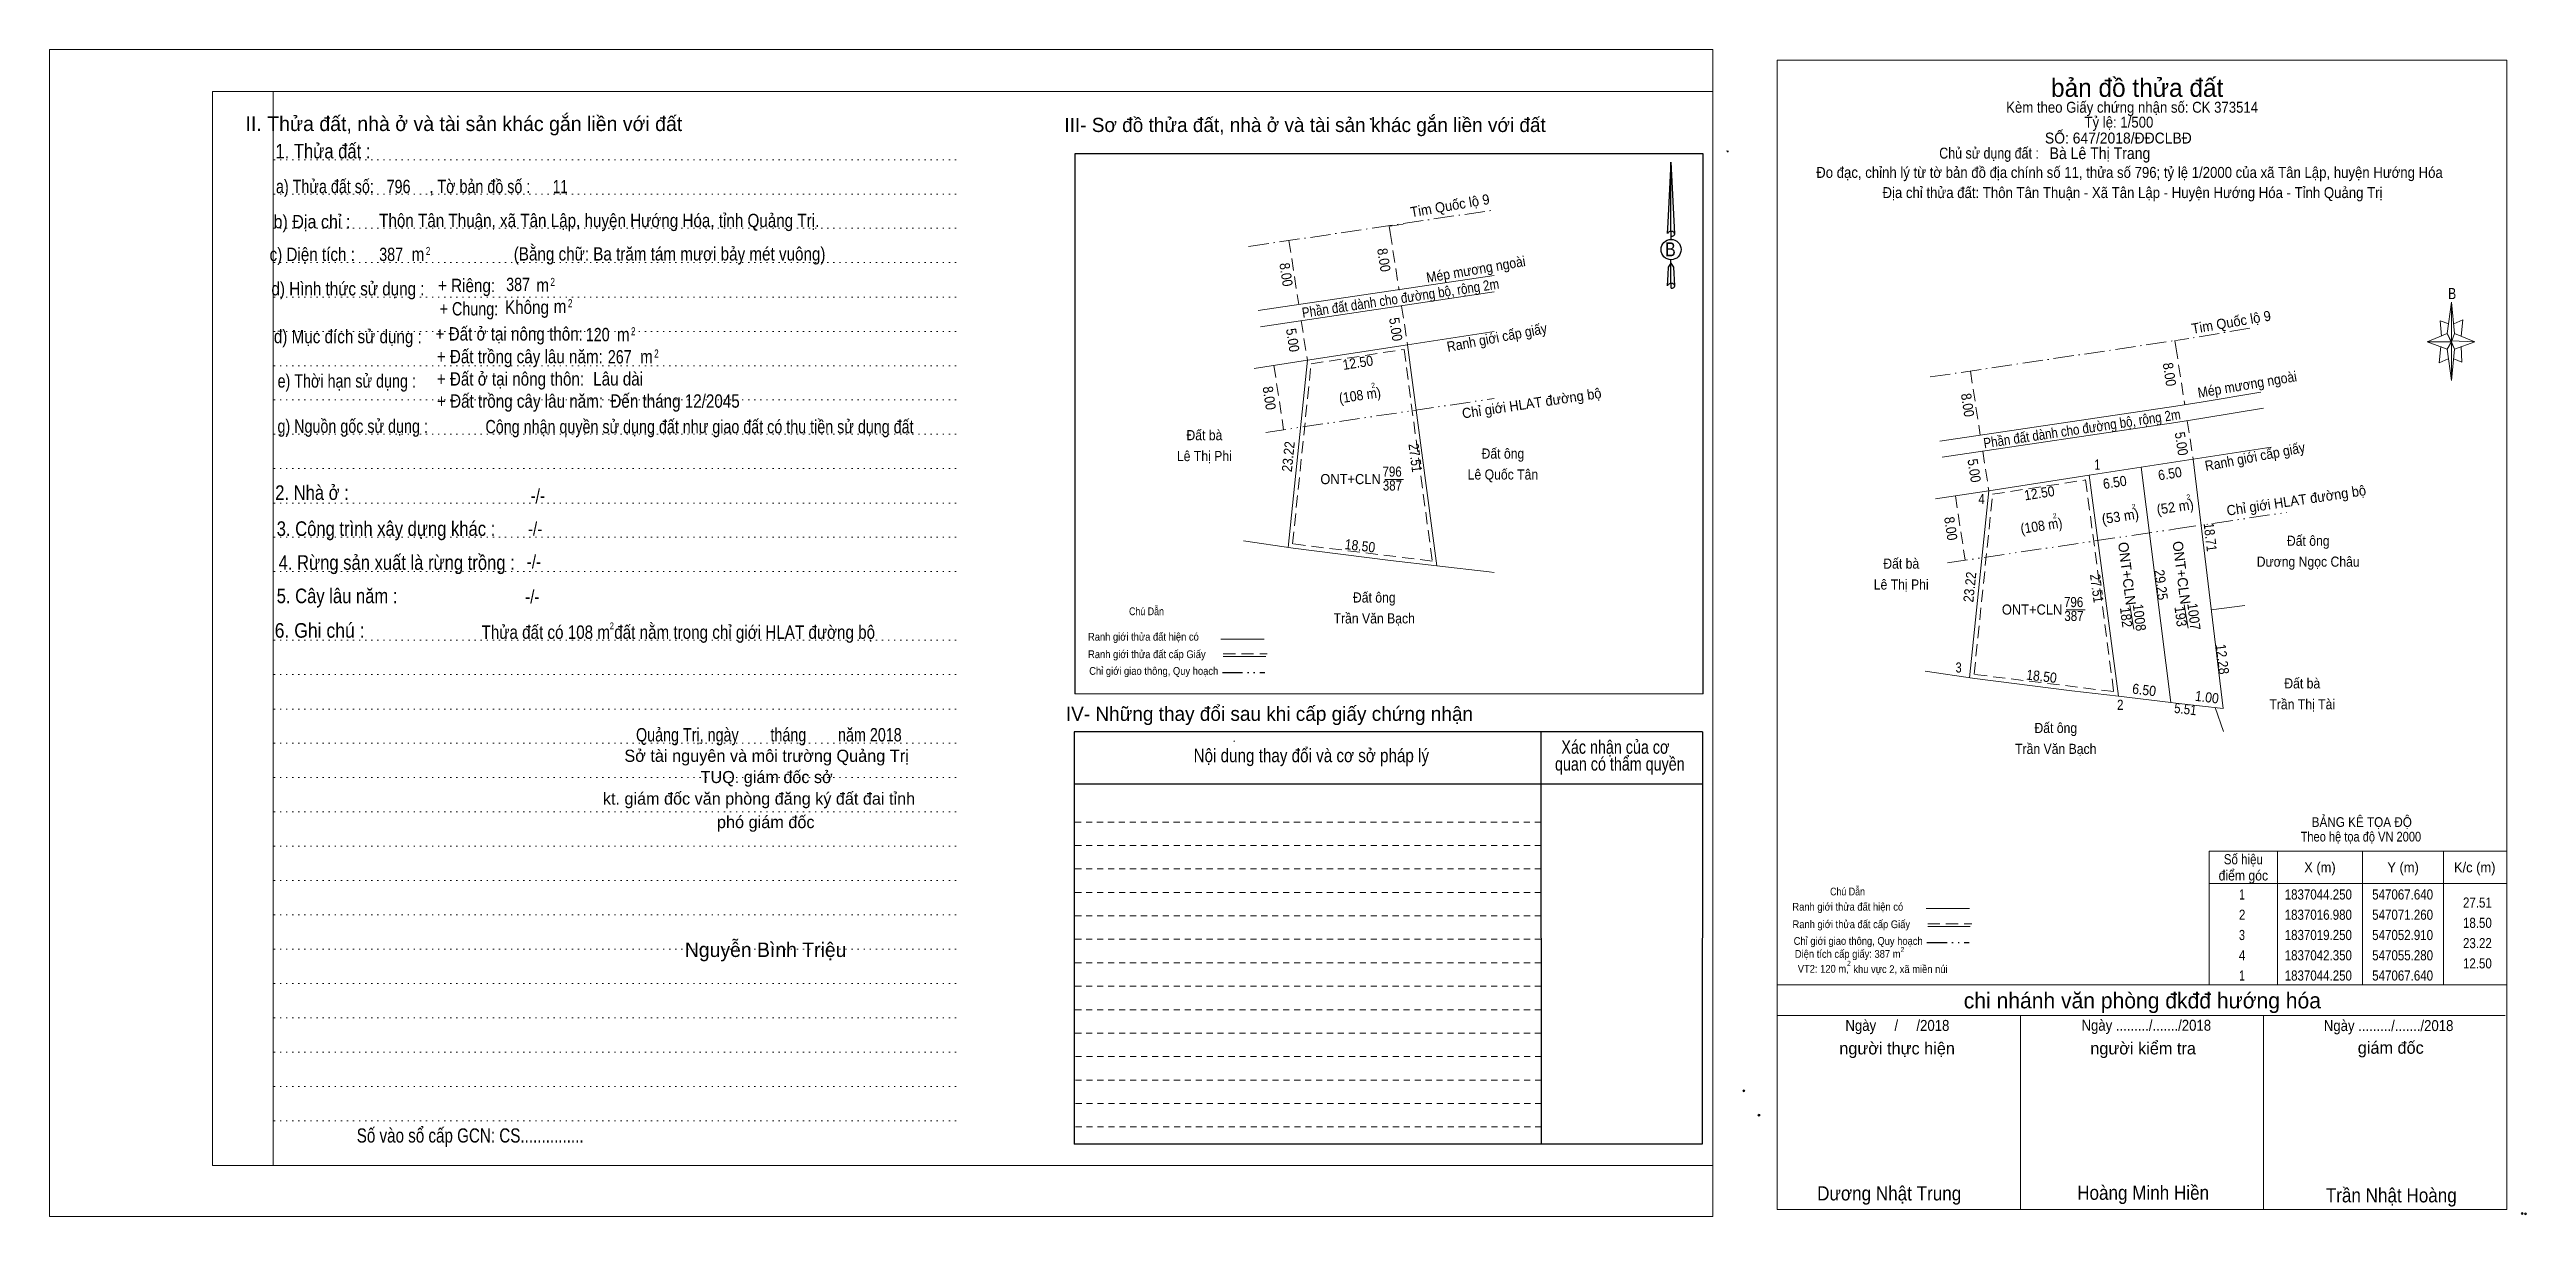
# Model space of a CAD drawing. Header units: metres. Extents: x 546595 to 547263, y 1836728 to 1837099.
# Drawn here: x 546816.1 to 547121.6, y 1836952.8 to 1837096.8 of the extents above; entities that cross this region are included whole.
import ezdxf
from ezdxf.enums import TextEntityAlignment as Align

# ---------------------------------------------------------------- set-up
doc = ezdxf.new("R2010")
doc.units = ezdxf.units.M
doc.header["$LTSCALE"] = 0.5
doc.header["$PDMODE"] = 32
doc.header["$PDSIZE"] = 0.25
for name, pattern in [('DASH_DOUBLE_DOT', [9.2, 5, -1.2, 0.3, -1.2, 0.3, -1.2]), ('DOT_DASHED', [7.7, 5, -1.2, 0.3, -1.2]), ('DOTTED', [1.5, 0.3, -1.2]), ('MEDIUM_DASHED', [4.5, 3, -1.5]), ('SHORT_DASHED', [2.7, 1.5, -1.2])]:
    doc.linetypes.add(name, pattern=pattern)
for name, color, linetype, lineweight in [('1', 7, 'DOTTED', 13), ('10', 7, 'Continuous', 13), ('15', 7, 'Continuous', 13), ('23', 7, 'Continuous', 13), ('5', 7, 'Continuous', 13), ('61', 7, 'Continuous', 13), ('63', 7, 'Continuous', 13)]:
    doc.layers.add(name, color=color, linetype=linetype, lineweight=lineweight)
for name, color, linetype in [('34', 7, 'Continuous'), ('6', 7, 'Continuous'), ('7', 7, 'Continuous')]:
    doc.layers.add(name, color=color, linetype=linetype)

msp = doc.modelspace()

# ---------------------------------------------------------------- texts
at = {"layer": '15'}
for s, height, p in [('II. Thửa đất, nhà ở và tài sản khác gắn liền với đất', 1.8, (546867.165, 1837086.73)), ('III- Sơ đồ thửa đất, nhà ở và tài sản khác gắn liền với đất', 1.75, (546970.93, 1837086.61)), ('IV- Những thay đổi sau khi cấp giấy chứng nhận', 1.75, (546966.535, 1837013.95)), ('Sở tài nguyên và môi trường Quảng Trị', 1.5, (546904.5, 1837008.89)), ('TUQ. giám đốc sở', 1.493, (546904.51, 1837006.27)), ('kt. giám đốc văn phòng đăng ký đất đai tỉnh', 1.493, (546903.565, 1837003.61)), ('phó giám đốc', 1.5, (546904.4, 1837000.71)), ('Nguyễn Bình Triệu', 1.787, (546904.385, 1836984.81))]:
    msp.add_text(s, height=height, dxfattribs=at).set_placement(p, align=Align.CENTER)
for s, height, width, p in [('1. Thửa đất :', 1.8, 0.85, (546849.775, 1837083.35)), ('a) Thửa đất số:              , Tờ bản đồ số : ', 1.65, 0.8, (546859.915, 1837079.07)), ('796', 1.65, 0.8, (546859.105, 1837079.07)), ('11', 1.65, 0.75, (546879.06, 1837079.05)), ('b) Địa chỉ : ', 1.65, 0.9, (546848.7, 1837074.73)), (' Thôn Tân Thuận, xã Tân Lập, huyện Hướng Hóa, tỉnh Quảng Trị.', 1.65, 0.85, (546883.6, 1837074.87)), ('c) Diện tích :                                                   ', 1.65, 0.85, (546861.745, 1837070.69)), ('387', 1.65, 0.8, (546858.19, 1837070.69)), (' m', 1.65, 0.85, (546861.235, 1837070.71)), ('2', 1, 0.75, (546862.745, 1837071.43)), ('(Bằng chữ: Ba trăm tám mươi bảy mét vuông)', 1.65, 0.85, (546892.54, 1837070.75)), ('B', 1.728, 0.85, (547015.995, 1837071.27)), ('d) Hình thức sử dụng :', 1.65, 0.85, (546852.865, 1837066.45)), ('+ Riêng: ', 1.65, 0.85, (546867.755, 1837066.85)), ('387', 1.65, 0.8, (546873.85, 1837066.98)), (' m', 1.65, 0.85, (546876.625, 1837066.89)), ('2', 1, 0.75, (546878.115, 1837067.61)), ('       + Chung:', 1.65, 0.8, (546866.065, 1837063.97)), ('Không', 1.65, 0.85, (546874.945, 1837064.17)), (' m', 1.65, 0.85, (546878.765, 1837064.26)), ('2', 1, 0.75, (546880.275, 1837064.98)), ('đ) Mục đích sử dụng :', 1.65, 0.85, (546852.845, 1837060.55)), ('+ Đất ở tại nông thôn:', 1.65, 0.85, (546872.755, 1837060.88)), ('120', 1.65, 0.8, (546883.67, 1837060.79)), (' m', 1.65, 0.85, (546886.565, 1837060.8)), ('2', 1, 0.75, (546888.055, 1837061.52)), ('+ Đất trồng cây lâu năm:', 1.65, 0.85, (546874.06, 1837058.08)), ('267', 1.65, 0.8, (546886.39, 1837058.05)), (' m', 1.65, 0.85, (546889.425, 1837058.06)), ('2', 1, 0.75, (546890.915, 1837058.78)), ('e) Thời hạn sử dụng :', 1.65, 0.8, (546852.71, 1837055.07)), ('+ Đất ở tại nông thôn:', 1.65, 0.85, (546872.905, 1837055.32)), ('Lâu dài', 1.65, 0.85, (546886.19, 1837055.33)), ('+ Đất trồng cây lâu năm:', 1.65, 0.85, (546874.09, 1837052.59)), ('Đến tháng 12/2045', 1.65, 0.85, (546893.21, 1837052.59)), ('g) Nguồn gốc sử dụng :', 1.65, 0.8, (546853.445, 1837049.49)), ('Công nhận quyền sử dụng đất như giao đất có thu tiền sử dụng đất', 1.65, 0.8, (546896.23, 1837049.43)), ('2. Nhà ở :', 1.8, 0.85, (546848.425, 1837041.21)), ('-/-', 1.65, 0.85, (546876.285, 1837040.91)), ('3. Công trình xây dựng khác :', 1.8, 0.85, (546857.555, 1837036.77)), ('-/-', 1.65, 0.85, (546875.945, 1837036.83)), ('4. Rừng sản xuất là rừng trồng :', 1.8, 0.85, (546858.875, 1837032.59)), ('-/-', 1.65, 0.85, (546875.805, 1837032.77)), ('Đất ông', 1.25, 0.9, (547094.675, 1837035.55)), ('Lê Thị Phi', 1.25, 0.9, (547044.465, 1837030.15)), ('Đất bà', 1.25, 0.9, (547044.47, 1837032.73)), ('Dương Ngọc Châu', 1.25, 0.9, (547094.67, 1837032.97)), ('5. Cây lâu năm :', 1.8, 0.85, (546851.52, 1837028.47)), ('-/-', 1.65, 0.85, (546875.605, 1837028.45)), ('Đất ông', 1.25, 0.9, (546979.465, 1837028.55)), ('6. Ghi chú :', 1.8, 0.9, (546849.365, 1837024.21)), ('Thửa đất có 108 m đất nằm trong chỉ giới HLAT đường bộ', 1.65, 0.85, (546893.61, 1837024.07)), ('Chú Dẫn', 0.96, 0.85, (546951.365, 1837026.99)), ('Trần Văn Bạch', 1.25, 0.9, (546979.46, 1837025.97)), ('Ranh giới thửa đất hiện có ', 0.96, 0.9, (546951.145, 1837023.85)), ('Ranh giới thửa đất cấp Giấy', 0.96, 0.9, (546951.41, 1837021.69)), ('Chỉ giới giao thông, Quy hoạch', 0.96, 0.9, (546952.26, 1837019.63)), ('Đất bà', 1.25, 0.9, (547093.94, 1837017.95)), ('Trần Thị Tài', 1.25, 0.9, (547093.935, 1837015.37)), ('Quảng Trị, ngày        tháng        năm 2018', 1.65, 0.8, (546904.785, 1837011.41)), ('Đất ông', 1.25, 0.9, (547063.535, 1837012.45)), ('Nội dung thay đổi và cơ sở pháp lý', 1.65, 0.85, (546971.7, 1837008.85)), ('Xác nhận của cơ', 1.65, 0.8, (547009.205, 1837009.89)), ('Trần Văn Bạch', 1.25, 0.9, (547063.53, 1837009.87)), (' quan có thẩm quyền', 1.65, 0.8, (547009.51, 1837007.81)), ('Số vào sổ cấp GCN: CS...............', 1.75, 0.8, (546867.94, 1836961.91))]:
    msp.add_text(s, height=height, dxfattribs=dict(at, width=width)).set_placement(p, align=Align.CENTER)
for s, rotation, width, p in [('Tim Quốc lộ 9', 9.66, 0.95, (546988.9001, 1837076.9136)), ('Tim Quốc lộ 9', 9.66, 0.95, (547085.2801, 1837062.5336)), ('8.00', 278.779, 0.9, (547076.9493, 1837056.6054)), ('Mép mương ngoài', 9.665, 0.9, (547087.2501, 1837054.8384)), ('8.00', 278.697, 0.9, (547052.0472, 1837052.8245)), ('Phần đất dành cho đường bộ, rộng 2m', 8.466, 0.85, (547066.858, 1837049.381)), ('5.00', 278.719, 0.9, (547078.4178, 1837048.0547)), ('Ranh giới cấp giấy', 10.808, 0.9, (547088.2178, 1837045.9417)), ('5.00', 278.834, 0.9, (547052.8606, 1837044.736)), ('Chỉ giới HLAT đường bộ', 8.464, 0.95, (547093.293, 1837040.5366)), ('8.00', 278.513, 0.9, (547049.9719, 1837037.5875))]:
    msp.add_text(s, height=1.25, rotation=rotation, dxfattribs=dict(at, width=width)).set_placement(p, align=Align.CENTER)
at = {"layer": '34', "width": 0.9}
msp.add_text('Bà Lê Thị Trang', height=1.44, dxfattribs=at).set_placement((547062.77, 1837083.27))
at = {"layer": '5'}
for s, height, p in [('bản đồ thửa đất', 2.25, (547073.575, 1837090.95)), ('chi nhánh văn phòng đkđđ hướng hóa', 1.944, (547074.215, 1836978.47)), ('người thực hiện', 1.5, (547043.96, 1836972.79)), ('người kiểm tra', 1.5, (547074.305, 1836972.79)), ('giám đốc', 1.5, (547104.855, 1836972.87))]:
    msp.add_text(s, height=height, dxfattribs=at).set_placement(p, align=Align.CENTER)
for s, height, width, p in [('Kèm theo Giấy chứng nhận số: CK 373514', 1.35, 0.9, (547072.95, 1837088.99)), ('SỐ: 647/2018/ĐĐCLBĐ', 1.35, 0.95, (547071.25, 1837085.19)), ('Tỷ lệ: 1/500', 1.35, 0.9, (547071.32, 1837087.15)), ('Chủ sử dụng đất :', 1.35, 0.85, (547055.3, 1837083.33)), ('Đo đạc, chỉnh lý từ tờ bản đồ địa chính số 11, thửa số 796; tỷ lệ 1/2000 của xã Tân Lập, huyện Hướng Hóa', 1.35, 0.9, (547072.625, 1837080.95)), ('Địa chỉ thửa đất: Thôn Tân Thuận - Xã Tân Lập - Huyện Hướng Hóa - Tỉnh Quảng Trị', 1.35, 0.9, (547072.995, 1837078.46)), ('B', 1.378, 0.8, (547112.43, 1837065.99)), ('Ranh giới thửa đất hiện có ', 0.96, 0.9, (547038.035, 1836990.53)), ('Chú Dẫn', 0.96, 0.85, (547037.845, 1836992.41)), ('Ranh giới thửa đất cấp Giấy', 0.96, 0.9, (547038.31, 1836988.37)), ('Chỉ giới giao thông, Quy hoạch', 0.96, 0.9, (547039.16, 1836986.31)), ('Diện tích cấp giấy: 387 m', 0.96, 0.9, (547037.865, 1836984.71)), (' VT2: 120 m,', 0.96, 0.9, (547034.69, 1836982.87)), ('khu vực 2, xã miền núi', 0.96, 0.9, (547044.375, 1836982.83)), ('Ngày     /     /2018', 1.35, 0.9, (547043.995, 1836975.69)), ('Ngày ........./......./2018', 1.35, 0.9, (547074.7, 1836975.71)), ('Ngày ........./......./2018', 1.35, 0.9, (547104.59, 1836975.67)), ('Dương Nhật Trung', 1.75, 0.9, (547042.985, 1836954.77)), ('Hoàng Minh Hiền', 1.75, 0.9, (547074.31, 1836954.85)), ('Trần Nhật Hoàng', 1.75, 0.9, (547104.92, 1836954.53))]:
    msp.add_text(s, height=height, dxfattribs=dict(at, width=width)).set_placement(p, align=Align.CENTER)
at = {"layer": '6'}
for s, width, p in [('BẢNG KÊ TỌA ĐỘ', 0.9, (547101.28, 1837000.86)), ('Theo hệ tọa độ VN 2000', 0.85, (547101.17, 1836999.06))]:
    msp.add_text(s, height=1.2, dxfattribs=dict(at, width=width)).set_placement(p, align=Align.CENTER)
at = {"layer": '61'}
for p in [(547071.7038, 1837032.0432), (547078.4238, 1837032.1532)]:
    msp.add_text('ONT+CLN', height=1.25, rotation=277.188, dxfattribs=at).set_placement(p, align=Align.CENTER)
at = {"layer": '61', "width": 0.9}
for s, p in [('1008', (547073.2383, 1837026.6282)), ('1007', (547079.9583, 1837026.7382)), ('182', (547071.5991, 1837026.6582)), ('193', (547078.3254, 1837026.7582))]:
    msp.add_text(s, height=1.25, rotation=277.188, dxfattribs=at).set_placement(p, align=Align.CENTER)
at = {"layer": '63'}
for s, rotation, width, p in [('8.00', 278.779, 0.9, (546980.0393, 1837070.7254)), ('Mép mương ngoài', 9.665, 0.9, (546992.1001, 1837069.0484)), ('8.00', 278.697, 0.9, (546967.9772, 1837068.9245)), ('Phần đất dành cho đường bộ, rộng 2m', 8.466, 0.85, (546982.788, 1837065.481)), ('5.00', 278.834, 0.9, (546968.7906, 1837060.836)), ('5.00', 278.719, 0.9, (546981.5078, 1837062.1747)), ('Ranh giới cấp giấy', 10.808, 0.9, (546994.7078, 1837060.6417)), ('12.50', 8.739, 0.9, (546977.53, 1837057.5305)), ('8.00', 278.513, 0.9, (546965.9019, 1837053.6875)), ('(108 m)', 8.464, 0.9, (546977.778, 1837053.5111)), ('Chỉ giới HLAT đường bộ', 8.464, 0.95, (546998.973, 1837052.5266)), ('23.22', 84.142, 0.9, (546969.4815, 1837046.4962)), ('27.51', 277.562, 0.85, (546983.9106, 1837046.3272)), ('6.50', 8.766, 0.9, (547070.9047, 1837042.769)), ('6.50', 8.766, 0.9, (547077.7047, 1837043.839)), ('12.50', 8.739, 0.9, (547061.6, 1837041.4305)), ('(52 m)', 8.464, 0.95, (547078.348, 1837039.7315)), ('(108 m)', 8.464, 0.9, (547061.848, 1837037.4111)), ('(53 m)', 8.464, 0.95, (547071.583, 1837038.5608)), ('18.71', 276.844, 0.85, (547081.9767, 1837036.5445)), ('18.50', 353.342, 0.9, (546977.6375, 1837034.9308)), ('23.22', 84.142, 0.9, (547053.5515, 1837030.3962)), ('27.51', 277.562, 0.85, (547067.9806, 1837030.2272)), ('29.25', 277.188, 0.9, (547075.9042, 1837030.6532)), ('12.28', 276.876, 0.9, (547083.4637, 1837021.4848)), ('18.50', 353.342, 0.9, (547061.7075, 1837018.8308)), ('6.50', 353.29, 0.9, (547074.367, 1837017.1474)), ('5.51', 353.327, 0.85, (547079.4574, 1837014.7865)), ('1.00', 353.089, 0.9, (547082.1098, 1837016.2518))]:
    msp.add_text(s, height=1.25, rotation=rotation, dxfattribs=dict(at, width=width)).set_placement(p, align=Align.CENTER)
for p in [(546979.374, 1837055.0448), (547073.184, 1837040.0948), (547079.944, 1837041.2648), (547063.444, 1837038.9448)]:
    msp.add_text('2', height=0.625, rotation=8.464, dxfattribs=at).set_placement(p, align=Align.CENTER)
for s, height, width, p in [('Đất bà', 1.25, 0.9, (546958.51, 1837048.58)), ('Lê Thị Phi', 1.25, 0.9, (546958.505, 1837046)), ('Đất ông', 1.25, 0.9, (546995.335, 1837046.31)), ('ONT+CLN', 1.25, 0.95, (546976.54, 1837043.16)), ('796', 1.25, 0.85, (546981.665, 1837044.08)), ('387', 1.25, 0.85, (546981.705, 1837042.37)), ('Lê Quốc Tân', 1.25, 0.9, (546995.335, 1837043.73)), ('ONT+CLN', 1.25, 0.95, (547060.61, 1837027.06)), ('796', 1.25, 0.85, (547065.735, 1837027.98)), ('387', 1.25, 0.85, (547065.775, 1837026.27)), ('điểm góc', 1.25, 0.9, (547086.67, 1836994.25)), ('Số hiệu', 1.25, 0.85, (547086.67, 1836996.25)), ('X (m)', 1.25, 0.95, (547096.12, 1836995.25)), ('Y (m)', 1.25, 0.95, (547106.375, 1836995.25)), ('K/c (m)', 1.25, 0.95, (547115.215, 1836995.25)), (' 1', 1.25, 0.75, (547086.32, 1836991.9)), ('1837044.250', 1.25, 0.85, (547095.92, 1836991.9)), ('547067.640', 1.25, 0.85, (547106.32, 1836991.9)), (' 2', 1.25, 0.85, (547086.325, 1836989.4)), ('1837016.980', 1.25, 0.85, (547095.92, 1836989.4)), ('547071.260', 1.25, 0.85, (547106.32, 1836989.4)), ('2', 0.625, 0.8, (547044.62, 1836985.41)), (' 4', 1.25, 0.85, (547086.32, 1836984.4)), (' 3', 1.25, 0.8, (547086.315, 1836986.9)), ('1837019.250', 1.25, 0.85, (547095.92, 1836986.9)), ('1837042.350', 1.25, 0.85, (547095.92, 1836984.4)), ('547052.910', 1.25, 0.85, (547106.32, 1836986.9)), ('547055.280', 1.25, 0.85, (547106.32, 1836984.4)), ('2', 0.625, 0.8, (547038.02, 1836983.71)), (' 1', 1.25, 0.75, (547086.32, 1836981.9)), ('1837044.250', 1.25, 0.85, (547095.92, 1836981.9)), ('547067.640', 1.25, 0.85, (547106.32, 1836981.9))]:
    msp.add_text(s, height=height, dxfattribs=dict(at, width=width)).set_placement(p, align=Align.CENTER)
for s, width, p in [(' 1', 0.75, (547069, 1837044.95)), (' 4', 0.85, (547054.78, 1837040.71)), (' 3', 0.8, (547051.92, 1837019.91)), (' 2', 0.85, (547071.88, 1837015.3)), ('27.51', 0.85, (547117.32, 1836990.9)), ('18.50', 0.85, (547117.32, 1836988.4)), ('23.22', 0.85, (547117.32, 1836985.9)), ('12.50', 0.85, (547117.32, 1836983.4))]:
    msp.add_text(s, height=1.25, dxfattribs=dict(at, width=width)).set_placement(p, align=Align.RIGHT)
at = {"layer": '7', "width": 0.7}
msp.add_text('2', height=0.825, dxfattribs=at).set_placement((546885.415, 1837025.26), align=Align.CENTER)

# ---------------------------------------------------------------- linework, layer by layer
at = {"layer": '1', "linetype": 'Continuous'}
for p, q in [((546836.15, 1837091.59), (547021.23, 1837091.59)), ((546836.15, 1837091.59), (546836.15, 1836959.09)), ((547021.23, 1837091.59), (547021.23, 1836957.99)), ((546836.15, 1836959.09), (547021.23, 1836959.09))]:
    msp.add_line(p, q, dxfattribs=at)
at = {"layer": '1'}
for p, q in [((546843.65, 1837091.59), (546843.65, 1836959.09)), ((546843.65, 1837091.59), (546843.65, 1836959.09)), ((546843.73, 1837083.19), (546928.27, 1837083.19)), ((546843.73, 1837078.95), (546928.27, 1837078.95)), ((546843.73, 1837074.73), (546928.27, 1837074.73)), ((546843.73, 1837070.49), (546928.27, 1837070.49)), ((546843.73, 1837066.25), (546928.27, 1837066.25)), ((546843.73, 1837062.01), (546928.27, 1837062.01)), ((546843.73, 1837057.77), (546928.27, 1837057.77)), ((546843.73, 1837053.55), (546928.27, 1837053.55)), ((546843.73, 1837049.31), (546928.27, 1837049.31)), ((546843.73, 1837045.07), (546928.27, 1837045.07)), ((546843.73, 1837040.83), (546928.27, 1837040.83)), ((546843.73, 1837036.61), (546928.27, 1837036.61)), ((546843.73, 1837032.37), (546928.27, 1837032.37)), ((546843.73, 1837023.89), (546928.27, 1837023.89)), ((546843.73, 1837019.65), (546928.27, 1837019.65)), ((546843.73, 1837015.41), (546928.27, 1837015.41)), ((546843.73, 1837011.19), (546928.27, 1837011.19)), ((546843.73, 1837006.95), (546928.27, 1837006.95)), ((546843.73, 1837002.71), (546928.27, 1837002.71)), ((546843.73, 1836998.47), (546928.27, 1836998.47)), ((546843.73, 1836994.25), (546928.27, 1836994.25)), ((546843.73, 1836990.01), (546928.27, 1836990.01)), ((546843.73, 1836985.77), (546928.27, 1836985.77)), ((546843.73, 1836981.53), (546928.27, 1836981.53)), ((546843.73, 1836977.29), (546928.27, 1836977.29)), ((546843.73, 1836973.07), (546928.27, 1836973.07)), ((546843.73, 1836968.83), (546928.27, 1836968.83)), ((546843.73, 1836964.59), (546928.27, 1836964.59))]:
    msp.add_line(p, q, dxfattribs=at)
at = {"layer": '1', "linetype": 'Continuous'}
for points in [[(546816.05, 1836952.79), (547021.23, 1836952.79), (547021.23, 1837096.79), (546816.05, 1837096.79)], [(546843.65, 1837091.59), (547021.23, 1837091.59), (547021.23, 1836959.09), (546843.65, 1836959.09)]]:
    msp.add_lwpolyline(points, close=True, dxfattribs=at)
at = {"layer": '1', "linetype": 'MEDIUM_DASHED'}
msp.add_lwpolyline([(547067.21, 1837043.68), (547070.68, 1837017.56), (547053.46, 1837019.69), (547055.74, 1837041.91)], close=True, dxfattribs=at)
at = {"layer": '1'}
for p in [(546978.99, 1837088.25), (547022.99, 1837084.25)]:
    msp.add_point(p, dxfattribs=at)
at = {"layer": '10'}
msp.add_line((547086.86, 1837028.2), (547082.71, 1837027.65), dxfattribs=at)
at = {"layer": '15', "lineweight": 25}
for p, q in [((546942.51, 1837083.93), (546942.51, 1837017.29)), ((547016.05, 1837082.89), (547016.51, 1837074.05)), ((547016.05, 1837082.89), (547016.51, 1837074.05)), ((547016.05, 1837082.89), (547016.51, 1837074.05)), ((547015.67, 1837075.43), (547015.59, 1837074.07)), ((547016.05, 1837074.35), (547016.05, 1837074.01)), ((547016.51, 1837074.05), (547016.51, 1837074.07)), ((547016.05, 1837074.01), (547016.05, 1837073.75)), ((547016.05, 1837073.75), (547016.05, 1837073.41)), ((547016.05, 1837073.75), (547016.05, 1837073.41)), ((547016.05, 1837073.75), (547016.05, 1837073.41)), ((547016.05, 1837070.43), (547016.05, 1837070.83)), ((547016.05, 1837070.43), (547016.05, 1837070.83)), ((547016.05, 1837070.43), (547016.05, 1837070.83)), ((547016.05, 1837070.43), (547016.39, 1837069.95)), ((547016.05, 1837070.43), (547016.39, 1837069.95)), ((547016.05, 1837070.43), (547016.39, 1837069.95)), ((547016.05, 1837067.93), (547016.05, 1837067.59)), ((547016.39, 1837069.95), (547016.51, 1837067.63)), ((547016.39, 1837069.95), (547016.51, 1837067.63)), ((547016.39, 1837069.95), (547016.51, 1837067.63)), ((547016.05, 1837067.59), (547016.05, 1837067.33)), ((547016.51, 1837067.63), (547016.51, 1837067.65)), ((547000.03, 1837012.59), (547000.07, 1836961.71)), ((547019.95, 1837012.59), (547019.91, 1836961.71)), ((547019.95, 1837006.13), (546942.43, 1837006.13)), ((547019.91, 1836961.71), (546942.43, 1836961.71))]:
    msp.add_line(p, q, dxfattribs=at)
at = {"layer": '15', "linetype": 'MEDIUM_DASHED'}
for p, q in [((547078.22, 1837060.87), (547078.34, 1837060.09)), ((547078.34, 1837060.09), (547079.44, 1837052.97)), ((547053.01, 1837057.12), (547054.22, 1837049.21)), ((547079.75, 1837050.99), (547080.48, 1837046.23)), ((547054.52, 1837047.24), (547055.28, 1837042.35)), ((547051.16, 1837041.72), (547052.35, 1837033.77)), ((546960.83, 1837022.21), (546966.27, 1837022.21))]:
    msp.add_line(p, q, dxfattribs=at)
at = {"layer": '15'}
for p, q in [((547071.26, 1837016.98), (547067.64, 1837044.25)), ((546960.52, 1837024.03), (546965.9, 1837024.03)), ((546960.83, 1837021.89), (546966.09, 1837021.89)), ((546942.51, 1837017.29), (547020.03, 1837017.29)), ((546962.23, 1837011.49), (546962.15, 1837011.41))]:
    msp.add_line(p, q, dxfattribs=at)
at = {"layer": '15', "linetype": 'DASH_DOUBLE_DOT', "lineweight": 25}
msp.add_line((546960.73, 1837019.91), (546965.96, 1837019.91), dxfattribs=at)
at = {"layer": '15', "linetype": 'SHORT_DASHED'}
for p, q in [((547000.01, 1837001.45), (546942.43, 1837001.45)), ((547000.03, 1836998.55), (546942.43, 1836998.55)), ((547000.03, 1836995.67), (546942.43, 1836995.67)), ((547000.03, 1836992.77), (546942.43, 1836992.77)), ((547000.03, 1836989.89), (546942.43, 1836989.89)), ((547000.03, 1836986.99), (546942.43, 1836986.99)), ((547000.03, 1836984.09), (546942.43, 1836984.09)), ((547000.03, 1836981.21), (546942.43, 1836981.21)), ((547000.03, 1836978.31), (546942.43, 1836978.31)), ((547000.03, 1836975.41), (546942.43, 1836975.41)), ((547000.05, 1836972.53), (546942.43, 1836972.53)), ((547000.05, 1836969.63), (546942.43, 1836969.63)), ((547000.07, 1836966.75), (546942.43, 1836966.75)), ((547000.07, 1836963.85), (546942.43, 1836963.85))]:
    msp.add_line(p, q, dxfattribs=at)
at = {"layer": '15', "lineweight": 25}
for points in [[(547020.03, 1837017.29), (547020.03, 1837083.93), (546942.51, 1837083.93)], [(547016.05, 1837074.35), (547016.05, 1837082.89), (547015.67, 1837075.43)], [(547016.05, 1837067.93), (547016.05, 1837070.43), (547015.71, 1837069.95), (547015.67, 1837069.01), (547015.59, 1837067.65)], [(547019.95, 1837012.59), (546942.43, 1837012.59), (546942.43, 1836961.71)]]:
    msp.add_lwpolyline(points, dxfattribs=at)
for centre, start_param, end_param in [((547016.0793, 1837074.0431), 1.57079633, 3.07445202), ((547016.0793, 1837074.0431), 0.06714063, 1.57079633), ((547016.0793, 1837074.0431), 4.71238898, 6.28318531), ((547016.0793, 1837067.6227), 2.49106941, 3.07427841), ((547016.0793, 1837067.6227), 1.57079633, 2.49106941), ((547016.0793, 1837067.6227), 0.06714063, 1.57079633), ((547016.0793, 1837067.6227), 4.71238898, 6.28318531)]:
    msp.add_ellipse(centre, major_axis=(0.4535, 0), ratio=0.655448, start_param=start_param, end_param=end_param, dxfattribs=at)
msp.add_ellipse((547016.0788, 1837072.1047), major_axis=(0, 1.258), ratio=0.983453, dxfattribs=at)
at = {"layer": '23'}
msp.add_line((547090.09, 1837047.74), (547080.48, 1837046.23), dxfattribs=at)
at = {"layer": '5'}
for p, q in [((547111.83, 1837061.73), (547112.33, 1837065.63)), ((547111.83, 1837059.83), (547109.33, 1837060.73)), ((547112.73, 1837059.83), (547112.33, 1837055.93)), ((547112.73, 1837061.73), (547115.23, 1837060.73)), ((547113.53, 1837060.13), (547113.63, 1837058.23)), ((547113.63, 1837058.23), (547112.63, 1837058.63)), ((547047.53, 1836990.81), (547052.91, 1836990.81)), ((547047.73, 1836988.57), (547052.99, 1836988.57)), ((547029.17, 1836981.37), (547119.17, 1836981.37)), ((547029.17, 1836977.57), (547118.97, 1836977.57)), ((547029.17, 1836977.57), (547118.97, 1836977.57)), ((547029.17, 1836977.57), (547118.97, 1836977.57)), ((547059.17, 1836953.67), (547059.17, 1836977.57)), ((547089.17, 1836953.67), (547089.17, 1836977.57)), ((547119.17, 1836953.67), (547029.17, 1836953.67))]:
    msp.add_line(p, q, dxfattribs=at)
at = {"layer": '5', "linetype": 'MEDIUM_DASHED'}
msp.add_line((547047.73, 1836988.89), (547053.17, 1836988.89), dxfattribs=at)
at = {"layer": '5', "linetype": 'DASH_DOUBLE_DOT', "lineweight": 25}
msp.add_line((547047.63, 1836986.59), (547052.85, 1836986.59), dxfattribs=at)
at = {"layer": '5'}
for points in [[(547029.17, 1837095.47), (547119.17, 1837095.47), (547119.17, 1836953.67), (547029.17, 1836953.67)], [(547112.33, 1837065.63), (547112.73, 1837061.73), (547112.33, 1837060.73)], [(547112.33, 1837060.73), (547109.33, 1837060.73), (547111.83, 1837061.73), (547112.73, 1837059.83), (547115.23, 1837060.73), (547112.33, 1837060.83)], [(547112.33, 1837060.73), (547112.33, 1837055.93), (547111.83, 1837059.83)]]:
    msp.add_lwpolyline(points, close=True, dxfattribs=at)
for points in [[(547112.03, 1837062.93), (547110.93, 1837063.33), (547111.13, 1837061.43)], [(547112.63, 1837062.93), (547113.73, 1837063.43), (547113.53, 1837061.43)], [(547112.33, 1837060.73), (547111.83, 1837061.73), (547109.33, 1837060.73)], [(547111.03, 1837060.13), (547110.83, 1837058.13), (547111.93, 1837058.63)], [(547112.33, 1837060.73), (547112.73, 1837059.83), (547115.23, 1837060.73)]]:
    msp.add_lwpolyline(points, dxfattribs=at)
for p in [(547025.05, 1836968.3), (547026.92, 1836965.29), (547121.07, 1836953.17), (547121.47, 1836953.11)]:
    msp.add_point(p, dxfattribs=at)
at = {"layer": '61', "linetype": 'DOT_DASHED'}
for p, q in [((547087.47, 1837062.41), (547079.95, 1837061.13)), ((547048.04, 1837056.38), (547078.34, 1837060.89)), ((547078.34, 1837060.89), (547079.95, 1837061.13))]:
    msp.add_line(p, q, dxfattribs=at)
at = {"layer": '61'}
for p, q in [((547049.22, 1837048.47), (547078.34, 1837052.8)), ((547078.34, 1837052.8), (547081.47, 1837053.27)), ((547088.81, 1837054.52), (547081.47, 1837053.27)), ((547049.51, 1837046.49), (547078.34, 1837050.78)), ((547078.34, 1837050.78), (547081.69, 1837051.28)), ((547089.15, 1837052.55), (547081.69, 1837051.28)), ((547067.64, 1837044.25), (547074.06, 1837045.24)), ((547074.06, 1837045.24), (547078.34, 1837045.9)), ((547077.72, 1837016.22), (547074.06, 1837045.24)), ((547078.34, 1837045.9), (547080.48, 1837046.23)), ((547080.48, 1837046.23), (547084.18, 1837015.46)), ((547052.91, 1837019.25), (547055.28, 1837042.35)), ((547047.42, 1837020.06), (547053.55, 1837019.16)), ((547071.26, 1837016.98), (547077.72, 1837016.22)), ((547077.72, 1837016.22), (547078.34, 1837016.15)), ((547078.34, 1837016.15), (547084.18, 1837015.46)), ((547083.19, 1837015.58), (547084.24, 1837012.63))]:
    msp.add_line(p, q, dxfattribs=at)
at = {"layer": '61', "linetype": 'DASH_DOUBLE_DOT'}
for p, q in [((547050.16, 1837033.44), (547078.34, 1837037.63)), ((547078.34, 1837037.63), (547092.02, 1837039.67))]:
    msp.add_line(p, q, dxfattribs=at)
at = {"layer": '61'}
for points in [[(547067.64, 1837044.25), (547055.28, 1837042.35), (547048.71, 1837041.34)], [(547053.55, 1837019.16), (547065.52, 1837017.65), (547071.26, 1837016.98)]]:
    msp.add_lwpolyline(points, dxfattribs=at)
at = {"layer": '63', "linetype": 'DOT_DASHED'}
for p, q in [((546963.97, 1837072.48), (546994.27, 1837076.99)), ((546981.43, 1837075.01), (546983.04, 1837075.25))]:
    msp.add_line(p, q, dxfattribs=at)
at = {"layer": '63', "linetype": 'MEDIUM_DASHED'}
for p, q in [((546981.31, 1837074.99), (546981.43, 1837074.21)), ((546981.43, 1837074.21), (546982.53, 1837067.09)), ((546968.94, 1837073.22), (546970.15, 1837065.31)), ((546982.84, 1837065.11), (546983.57, 1837060.35)), ((546970.45, 1837063.34), (546971.21, 1837058.45)), ((546967.09, 1837057.82), (546968.28, 1837049.87))]:
    msp.add_line(p, q, dxfattribs=at)
at = {"layer": '63'}
for p, q in [((546965.15, 1837064.57), (546994.27, 1837068.9)), ((546965.44, 1837062.59), (546994.27, 1837066.88)), ((546989.99, 1837061.34), (546994.27, 1837062)), ((546983.57, 1837060.35), (546989.99, 1837061.34)), ((546987.19, 1837033.08), (546983.57, 1837060.35)), ((546968.84, 1837035.35), (546971.21, 1837058.45)), ((546980.75, 1837043.73), (546983.09, 1837043.73)), ((546963.35, 1837036.16), (546969.48, 1837035.26)), ((546987.19, 1837033.08), (546993.65, 1837032.32)), ((546993.65, 1837032.32), (546994.27, 1837032.25)), ((547079.37, 1837028.28), (547079.87, 1837025.37)), ((547064.82, 1837027.63), (547067.16, 1837027.63)), ((547072.65, 1837028.17), (547073.15, 1837025.26)), ((547090.87, 1836997.87), (547090.87, 1836981.37)), ((547101.37, 1836997.87), (547101.37, 1836981.37)), ((547111.37, 1836997.87), (547111.37, 1836981.37)), ((547082.47, 1836993.87), (547119.17, 1836993.87))]:
    msp.add_line(p, q, dxfattribs=at)
at = {"layer": '63', "linetype": 'DASH_DOUBLE_DOT'}
msp.add_line((546966.09, 1837049.54), (546994.27, 1837053.73), dxfattribs=at)
at = {"layer": '63'}
for points in [[(546983.57, 1837060.35), (546971.21, 1837058.45), (546964.64, 1837057.44)], [(546969.48, 1837035.26), (546981.45, 1837033.75), (546987.19, 1837033.08)]]:
    msp.add_lwpolyline(points, dxfattribs=at)
at = {"layer": '63', "linetype": 'MEDIUM_DASHED'}
msp.add_lwpolyline([(546983.14, 1837059.78), (546986.61, 1837033.66), (546969.39, 1837035.79), (546971.67, 1837058.01)], close=True, dxfattribs=at)
at = {"layer": '63'}
msp.add_lwpolyline([(547082.47, 1836997.87), (547119.17, 1836997.87), (547119.17, 1836981.37), (547082.47, 1836981.37)], close=True, dxfattribs=at)

msp.set_redraw_order([(e.dxf.handle, doc.entitydb.next_handle()) for e in msp.query("TEXT MTEXT ATTDEF DIMENSION ARC_DIMENSION")])  # texts and dimensions are drawn at this point

doc.saveas('drawing.dxf')
